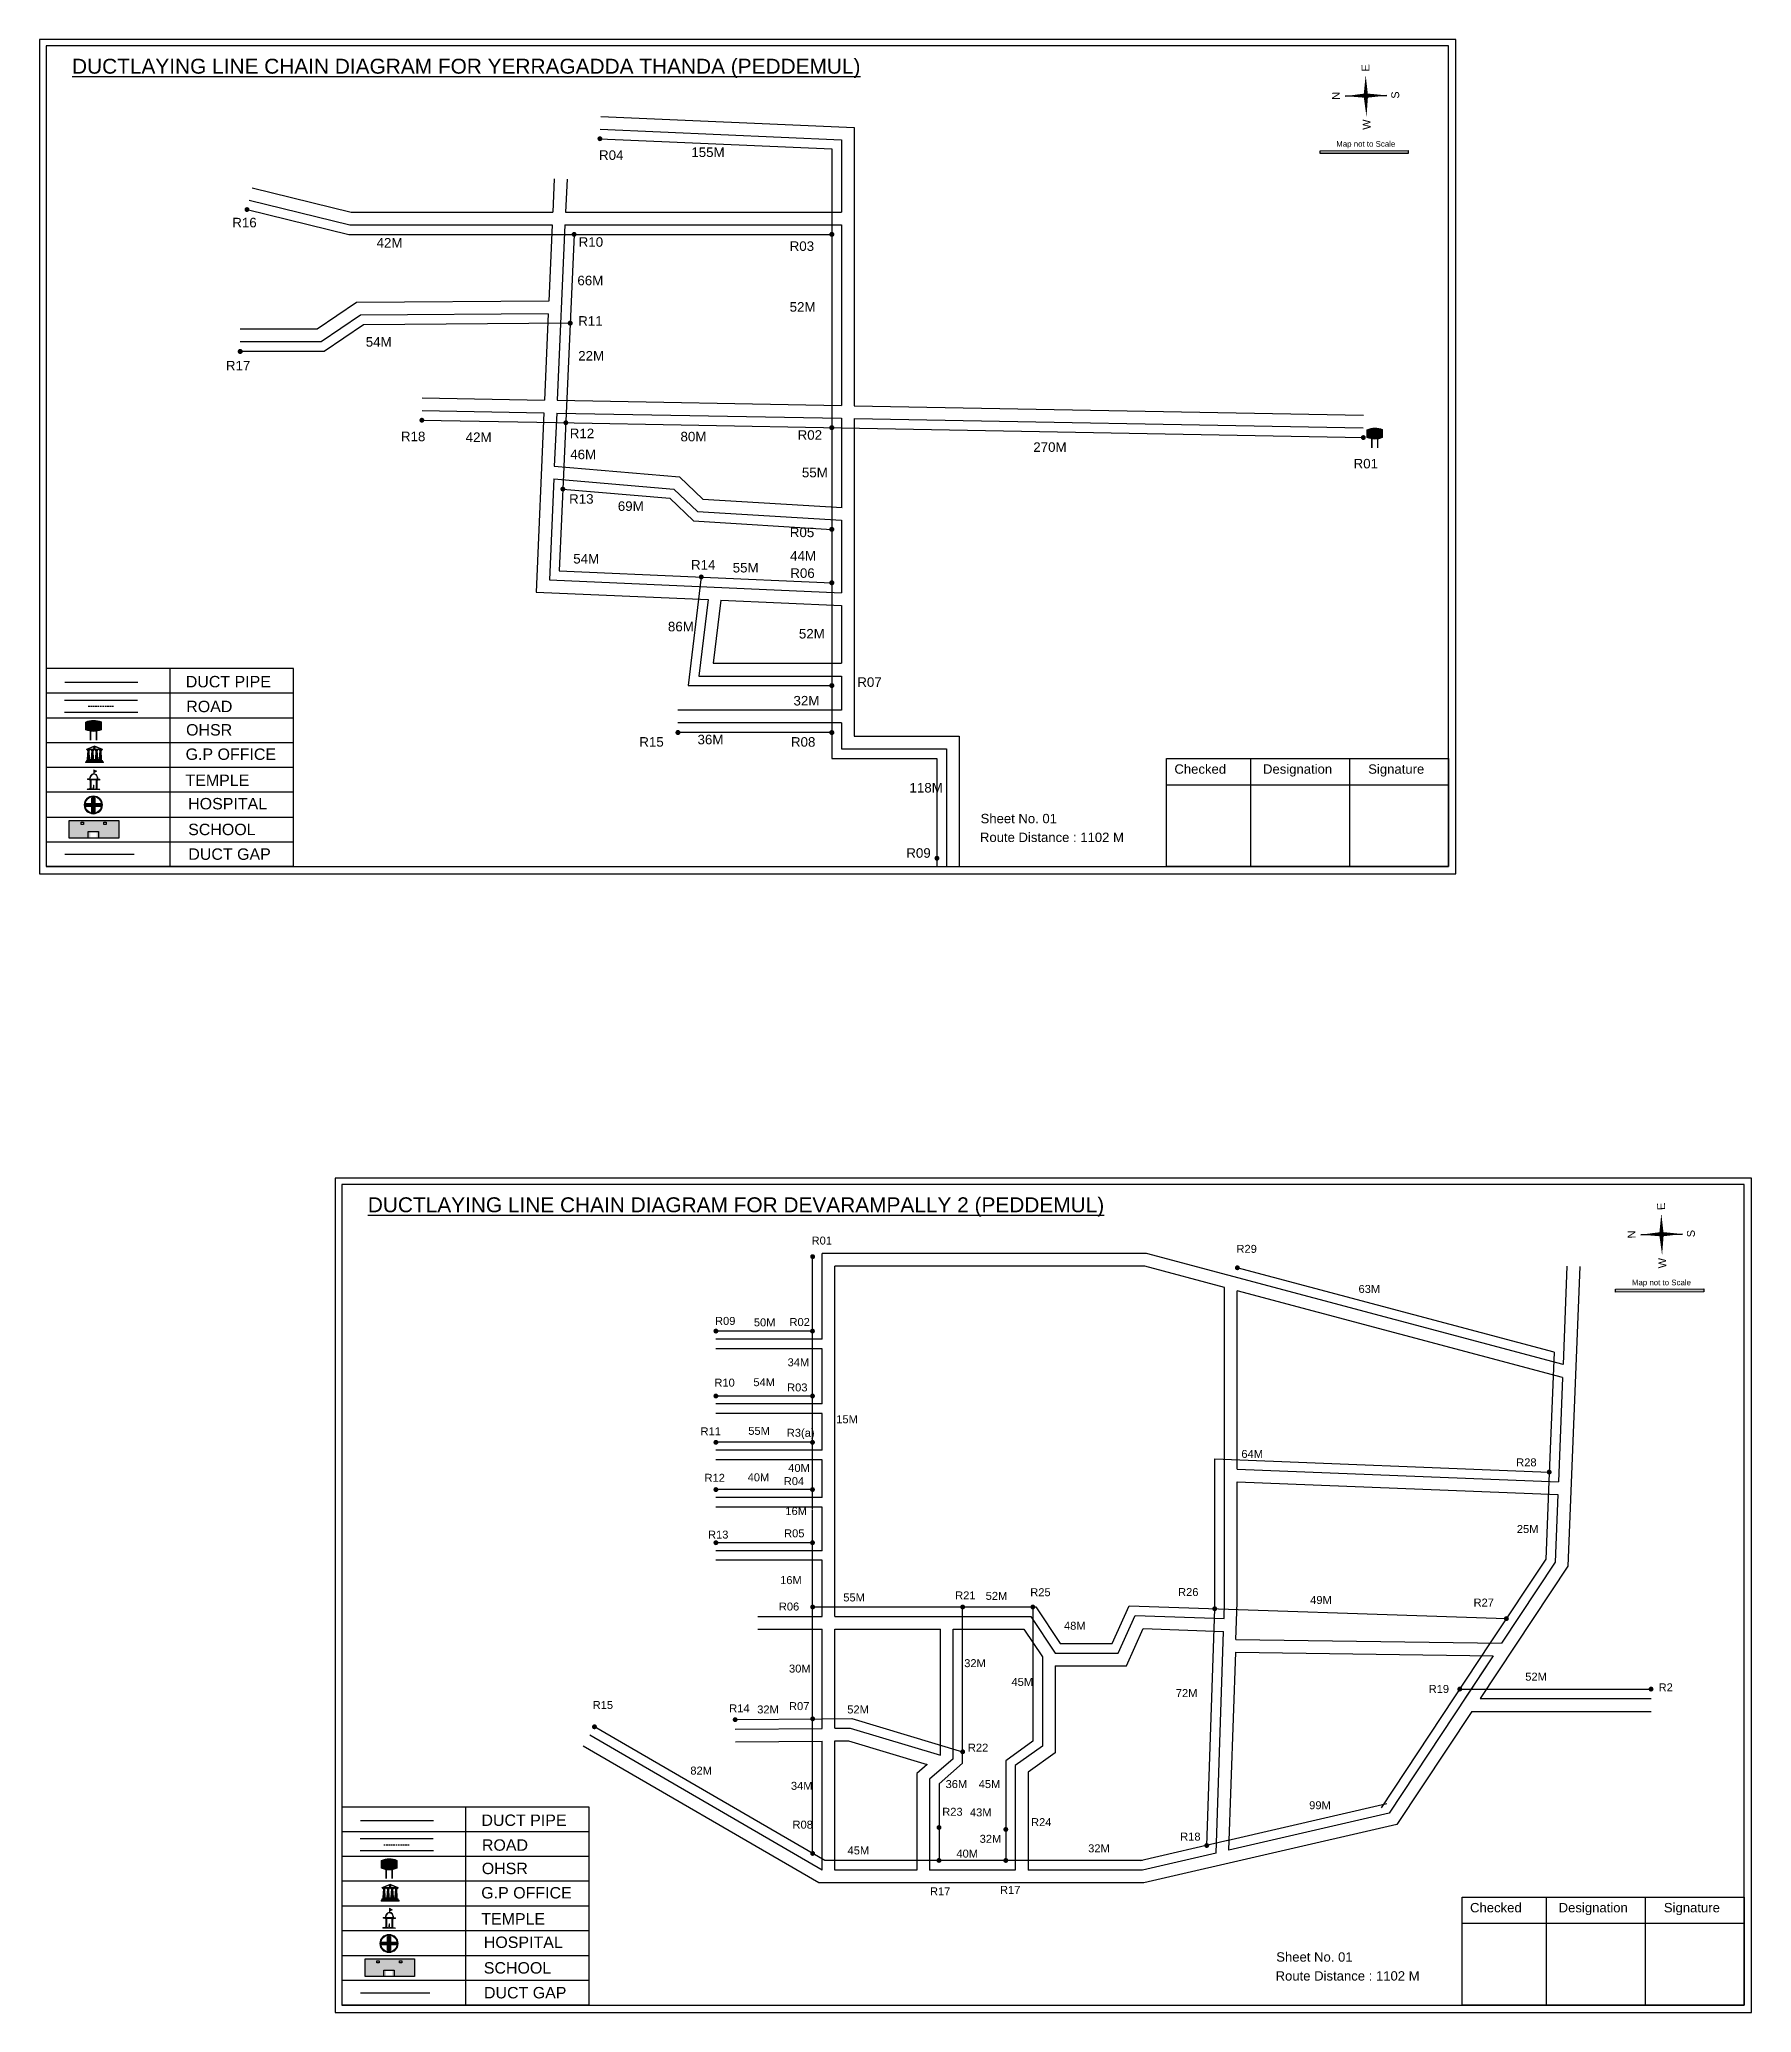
# Model space of a CAD drawing. Header units: inches. Extents: x 264 to 4896, y 229 to 3306.
# Drawn here: x 1144 to 2220, y 2066 to 3306 of the extents above; entities that cross this region are included whole.
import ezdxf

# ---------------------------------------------------------------- set-up
doc = ezdxf.new("R2010")
doc.units = ezdxf.units.IN
doc.header["$MEASUREMENT"] = 0
doc.linetypes.add('DASHEDX2', pattern=[1.5, 1, -0.5])
for name, color, linetype in [('LANDMARK', 7, 'Continuous'), ('OHT', 7, 'Continuous'), ('pipe', 5, 'Continuous')]:
    doc.layers.add(name, color=color, linetype=linetype)
doc.styles.get("Standard").update_dxf_attribs({"font": 'arial.ttf'})

msp = doc.modelspace()

# ---------------------------------------------------------------- texts
at = {"color": 242, "true_color": 0xcd2027}
for s, p in [('%%UDUCTLAYING LINE CHAIN DIAGRAM FOR YERRAGADDA THANDA (PEDDEMUL)', (1164.4, 3284.8)), ('%%UDUCTLAYING LINE CHAIN DIAGRAM FOR DEVARAMPALLY 2 (PEDDEMUL)', (1350.3, 2569.2))]:
    msp.add_text(s, height=9.375, dxfattribs=at).set_placement(p)
for s, p in [('E', (1979.8, 3286.2)), ('N', (1961.2, 3268.4)), ('S', (1998.5, 3269.1)), ('W', (1980.5, 3249.6)), ('E', (2165.6, 2570.6)), ('N', (2147, 2552.8)), ('S', (2184.3, 2553.5)), ('W', (2166.3, 2534))]:
    msp.add_text(s, height=4.95, rotation=91.0063).set_placement(p)
for s, height, p in [('R04', 6, (1495.6, 3230.6)), ('155M', 6, (1553.6, 3232.4)), ('Map not to Scale', 3.542, (1958.9, 3238.9)), ('R16', 6, (1265.1, 3188.2)), ('42M', 6, (1355.8, 3175.5)), ('R10', 6, (1482.8, 3176)), ('R03', 6, (1615.4, 3173.4)), ('66M', 6, (1482, 3151.8)), ('52M', 6, (1615.4, 3135.2)), ('R11', 6, (1482.5, 3126.4)), ('54M', 6, (1349, 3113.2)), ('R17', 6, (1261.1, 3098.3)), ('22M', 6, (1482.5, 3104.5)), ('R18', 6, (1371.1, 3053.8)), ('42M', 6, (1411.8, 3053.3)), ('R12', 6, (1477.2, 3055.7)), ('80M', 6, (1546.8, 3053.7)), ('R02', 6, (1620.4, 3054.7)), ('270M', 6, (1768.5, 3047.1)), ('46M', 6, (1477.5, 3042.5)), ('R01', 6, (1969.8, 3036.7)), ('55M', 6, (1623.1, 3031.1)), ('R13', 6, (1476.8, 3014.5)), ('69M', 6, (1507.4, 3010)), ('R05', 6, (1615.5, 2993.5)), ('54M', 6, (1479.4, 2976.9)), ('R14', 6, (1553.4, 2973.1)), ('55M', 6, (1579.6, 2971.3)), ('44M', 6, (1615.7, 2978.7)), ('R06', 6, (1615.8, 2967.9)), ('86M', 6, (1538.9, 2934.3)), ('52M', 6, (1621.2, 2929.8)), ('DUCT PIPE', 7.18, (1235.9, 2899.1)), ('R07', 6, (1657.9, 2899.4)), ('ROAD ', 7.18, (1236.2, 2883.5)), ('32M', 6, (1617.8, 2887.7)), ('OHSR', 7.18, (1236.1, 2868.8)), ('R15', 6, (1520.9, 2861.8)), ('36M', 6, (1557.5, 2863.3)), ('R08', 6, (1616.2, 2861.8)), ('G.P OFFICE', 7.18, (1235.8, 2853.5)), ('TEMPLE', 7.18, (1235.7, 2837.1)), ('Checked', 5.89, (1857.2, 2844.8)), ('Designation', 5.886, (1912.9, 2844.8)), ('Signature', 5.89, (1979, 2844.8)), ('HOSPITAL', 7.18, (1237.4, 2822.4)), ('118M', 6, (1690.7, 2833)), ('Sheet No. 01', 5.886, (1735.4, 2813.7)), ('SCHOOL', 7.18, (1237.4, 2806.2)), ('Route Distance : 1102 M', 5.886, (1735, 2801.9)), ('DUCT GAP', 7.18, (1237.5, 2790.7)), ('R09', 6, (1688.7, 2792)), ('R01', 5, (1629.2, 2548.9)), ('R29', 5, (1896.2, 2543.7)), ('63M', 5, (1972.9, 2518.5)), ('Map not to Scale', 3.542, (2144.7, 2523.3)), ('R09', 5, (1568.5, 2498.4)), ('50M', 5, (1592.9, 2497.5)), ('R02', 5, (1615.3, 2497.7)), ('34M', 5, (1614.1, 2472.4)), ('R10', 5, (1568.1, 2459.6)), ('54M', 5, (1592.6, 2459.9)), ('R03', 5, (1613.8, 2456.6)), ('R11', 5, (1559.4, 2429)), ('55M', 5, (1589.4, 2429.3)), ('R3(a)', 5, (1613.6, 2428.1)), ('15M', 5, (1644.7, 2436.6)), ('64M', 5, (1899.3, 2414.8)), ('40M', 5, (1614.5, 2406)), ('R28', 5, (2072, 2409.5)), ('R12', 5, (1561.9, 2399.8)), ('40M', 5, (1589, 2400.1)), ('R04', 5, (1611.7, 2397.7)), ('16M', 5, (1612.7, 2378.9)), ('R13', 5, (1564.1, 2364.1)), ('R05', 5, (1611.9, 2364.9)), ('25M', 5, (2072.4, 2367.6)), ('16M', 5, (1609.4, 2335.5)), ('R25', 5, (1766.6, 2327.9)), ('R26', 5, (1859.5, 2328)), ('R06', 5, (1608.6, 2318.9)), ('55M', 5, (1649.1, 2324.6)), ('R21', 5, (1719.4, 2325.9)), ('52M', 5, (1738.6, 2325.6)), ('49M', 5, (1942.5, 2323)), ('R27', 5, (2045.2, 2321.4)), ('48M', 5, (1787.8, 2306.8)), ('30M', 5, (1615, 2279.9)), ('32M', 5, (1725.1, 2283.3)), ('45M', 5, (1754.8, 2271.5)), ('72M', 5, (1858.1, 2264.5)), ('R19', 5, (2017, 2267.1)), ('52M', 5, (2077.7, 2274.8)), ('R2', 5, (2161.5, 2268.1)), ('R15', 5, (1491.6, 2257)), ('R14', 5, (1577.4, 2254.9)), ('32M', 5, (1595, 2254.2)), ('R07', 5, (1615, 2256.3)), ('52M', 5, (1651.6, 2254.2)), ('R22', 5, (1727.4, 2230.2)), ('82M', 5, (1553, 2215.8)), ('34M', 5, (1616.2, 2206.2)), ('36M', 5, (1713.4, 2207.3)), ('45M', 5, (1734.2, 2207.3)), ('R23', 5, (1711.3, 2189.9)), ('99M', 5, (1941.9, 2194)), ('DUCT PIPE', 7.18, (1421.7, 2183.5)), ('R08', 5, (1617.2, 2181.8)), ('43M', 5, (1728.7, 2189.5)), ('R24', 5, (1767.1, 2183.4)), ('ROAD ', 7.18, (1422, 2167.9)), ('45M', 5, (1651.8, 2165.6)), ('32M', 5, (1734.8, 2172.9)), ('32M', 5, (1803, 2166.9)), ('R18', 5, (1860.8, 2174.3)), ('OHSR', 7.18, (1421.9, 2153.2)), ('40M', 5, (1720.2, 2163.6)), ('R17', 5, (1747.6, 2140.8)), ('G.P OFFICE', 7.18, (1421.6, 2137.9)), ('R17', 5, (1703.6, 2139.9)), ('Checked', 5.89, (2043, 2129.2)), ('Designation', 5.886, (2098.7, 2129.2)), ('Signature', 5.89, (2164.8, 2129.2)), ('TEMPLE', 7.18, (1421.6, 2121.5)), ('HOSPITAL', 7.18, (1423.2, 2106.8)), ('SCHOOL', 7.18, (1423.2, 2090.7)), ('Sheet No. 01', 5.886, (1921.2, 2098.2)), ('Route Distance : 1102 M', 5.886, (1920.8, 2086.3)), ('DUCT GAP', 7.18, (1423.3, 2075.1))]:
    msp.add_text(s, height=height).set_placement(p)

# ---------------------------------------------------------------- blocks, each defined once
blk = doc.blocks.new('OHT')
at = {"linetype": 'Continuous', "lineweight": 0, "true_color": 0x0ffffc}
blk.add_hatch(color=4, dxfattribs=at).paths.add_polyline_path([(0.012, 1), (0, 1, 0.101323), (-0.4, 0.916), (-0.4, 0.525, 0.194075), (0.399, 0.521), (0.399, 0.921, 0.097877)])
at = {"color": 4, "linetype": 'Continuous', "lineweight": 0, "true_color": 0x0ffffc, "flags": 128}
for points in [[(-0.4, 0.525), (-0.4, 0.916)], [(0.399, 0.521), (0.399, 0.921)]]:
    blk.add_lwpolyline(points, dxfattribs=at)
at = {"color": 4, "linetype": 'Continuous', "lineweight": 0, "true_color": 0x0ffffc, "const_width": 0.075, "flags": 128}
for points in [[(-0.15, 0), (-0.15, 0.475)], [(0.15, 0), (0.15, 0.473)]]:
    blk.add_lwpolyline(points, dxfattribs=at)
at = {"color": 4, "linetype": 'Continuous', "lineweight": 0, "true_color": 0x0ffffc}
for centre, radius, start, end in [((0.006, -0.019), 1.019, 67.31091, 113.47108), ((0.004, 1.513), 1.068, 247.76824, 291.70073)]:
    blk.add_arc(centre, radius, start, end, dxfattribs=at)
blk = doc.blocks.new('Government_Office')
at = {"linetype": 'Continuous', "lineweight": 0, "true_color": 0xff0000}
for points in [[(-0.5, 0.05), (0.5, 0.05), (0.5, 0), (-0.5, 0)], [(-0.45, 0.08), (-0.45, 0.12), (0.45, 0.12), (0.45, 0.08)], [(-0.4, 0.14), (-0.4, 0.18), (0.4, 0.18), (0.4, 0.14)]]:
    blk.add_hatch(color=1, dxfattribs=at).paths.add_polyline_path(points)
h = blk.add_hatch(color=1, dxfattribs=at)
h.paths.add_polyline_path([(0.44, 0.72), (0.45, 0.75), (0, 0.93), (-0.45, 0.75), (-0.44, 0.72)])
h.paths.add_polyline_path([(0.36, 0.75), (-0.36, 0.75), (0, 0.9)], flags=16)
h.paths.add_polyline_path([(0, 0.78, -1), (0, 0.87, -1)], flags=0)
h = blk.add_hatch(color=1, dxfattribs=at)
edge = h.paths.add_edge_path()
edge.add_line((-0.27, 0.2), (-0.3, 0.68))
edge.add_line((-0.3, 0.68), (-0.29, 0.68))
edge.add_arc((-0.28, 0.69), 0.0176, 225.304, 441.5659)
edge.add_line((-0.28, 0.7), (-0.39, 0.7))
edge.add_arc((-0.39, 0.69), 0.0176, 98.4341, 314.696)
edge.add_line((-0.38, 0.68), (-0.37, 0.68))
edge.add_line((-0.37, 0.68), (-0.4, 0.2))
edge.add_line((-0.4, 0.2), (-0.27, 0.2))
h = blk.add_hatch(color=1, dxfattribs=at)
edge = h.paths.add_edge_path()
edge.add_line((-0.05, 0.2), (-0.07, 0.68))
edge.add_line((-0.07, 0.68), (-0.07, 0.68))
edge.add_arc((-0.05, 0.69), 0.0176, 225.304, 441.5659)
edge.add_line((-0.05, 0.7), (-0.17, 0.7))
edge.add_arc((-0.17, 0.69), 0.0176, 98.4341, 314.696)
edge.add_line((-0.16, 0.68), (-0.15, 0.68))
edge.add_line((-0.15, 0.68), (-0.18, 0.2))
edge.add_line((-0.18, 0.2), (-0.05, 0.2))
h = blk.add_hatch(color=1, dxfattribs=at)
edge = h.paths.add_edge_path()
edge.add_arc((0, 0.83), 0.0467, 90, 270)
edge.add_arc((0, 0.83), 0.0467, 270, 450)
h = blk.add_hatch(color=1, dxfattribs=at)
edge = h.paths.add_edge_path()
edge.add_line((0.18, 0.2), (0.15, 0.68))
edge.add_line((0.15, 0.68), (0.16, 0.68))
edge.add_arc((0.17, 0.69), 0.0176, 225.304, 441.5659)
edge.add_line((0.17, 0.7), (0.05, 0.7))
edge.add_arc((0.05, 0.69), 0.0176, 98.4341, 314.696)
edge.add_line((0.07, 0.68), (0.07, 0.68))
edge.add_line((0.07, 0.68), (0.05, 0.2))
edge.add_line((0.05, 0.2), (0.18, 0.2))
h = blk.add_hatch(color=1, dxfattribs=at)
edge = h.paths.add_edge_path()
edge.add_line((0.4, 0.2), (0.37, 0.68))
edge.add_line((0.37, 0.68), (0.38, 0.68))
edge.add_arc((0.39, 0.69), 0.0176, 225.304, 441.5659)
edge.add_line((0.4, 0.7), (0.28, 0.7))
edge.add_arc((0.28, 0.69), 0.0176, 98.4341, 314.696)
edge.add_line((0.29, 0.68), (0.3, 0.68))
edge.add_line((0.3, 0.68), (0.27, 0.2))
edge.add_line((0.27, 0.2), (0.4, 0.2))
at = {"color": 1, "linetype": 'Continuous', "lineweight": 0, "true_color": 0xff0000, "flags": 128}
for points in [[(-0.5, 0.05), (0.5, 0.05), (0.5, 0), (-0.5, 0)], [(-0.45, 0.75), (-0.44, 0.72), (0.44, 0.72), (0.45, 0.75), (0, 0.93)], [(-0.45, 0.08), (-0.45, 0.12), (0.45, 0.12), (0.45, 0.08)], [(-0.4, 0.14), (-0.4, 0.18), (0.4, 0.18), (0.4, 0.14)], [(-0.36, 0.75), (0.36, 0.75), (0, 0.9)]]:
    blk.add_lwpolyline(points, close=True, dxfattribs=at)
for points in [[(-0.27, 0.2), (-0.3, 0.68), (-0.29, 0.68, 1.379694), (-0.28, 0.7), (-0.39, 0.7, 1.379694), (-0.38, 0.68), (-0.37, 0.68), (-0.4, 0.2)], [(-0.05, 0.2), (-0.07, 0.68), (-0.07, 0.68, 1.379694), (-0.05, 0.7), (-0.17, 0.7, 1.379694), (-0.16, 0.68), (-0.15, 0.68), (-0.18, 0.2)], [(0, 0.87, 1), (0, 0.78, 1)], [(0.18, 0.2), (0.15, 0.68), (0.16, 0.68, 1.379694), (0.17, 0.7), (0.05, 0.7, 1.379694), (0.07, 0.68), (0.07, 0.68), (0.05, 0.2)], [(0.4, 0.2), (0.37, 0.68), (0.38, 0.68, 1.379694), (0.4, 0.7), (0.28, 0.7, 1.379694), (0.29, 0.68), (0.3, 0.68), (0.27, 0.2)]]:
    blk.add_lwpolyline(points, format="xyb", close=True, dxfattribs=at)
blk = doc.blocks.new('Temple')
at = {"linetype": 'Continuous', "lineweight": 0, "true_color": 0xe66000}
blk.add_hatch(color=32, dxfattribs=at).paths.add_polyline_path([(-0.006, 1), (0.147, 0.931), (0, 0.85)])
at = {"linetype": 'Continuous', "lineweight": 0, "true_color": 0xff0000}
h = blk.add_hatch(color=1, dxfattribs=at)
edge = h.paths.add_edge_path()
edge.add_line((0.175, 0.49), (0.225, 0.49))
edge.add_line((0.225, 0.49), (0.225, 0.497))
edge.add_line((0.225, 0.497), (0.307, 0.497))
edge.add_line((0.307, 0.497), (0.307, 0.533))
edge.add_line((0.307, 0.533), (0.257, 0.533))
edge.add_line((0.257, 0.533), (0.257, 0.54))
edge.add_line((0.257, 0.54), (0.2, 0.54))
edge.add_spline(control_points=[(0.2, 0.54), (0.2, 0.589), (0.19, 0.638), (0.142, 0.743), (0.092, 0.79), (0.027, 0.805), (0.02, 0.806), (0.012, 0.806)], knot_values=[4.712389, 4.712389, 4.712389, 4.712389, 5.278166, 5.278166, 6.117402, 6.117402, 6.223801, 6.223801, 6.223801, 6.223801], degree=3, periodic=0)
edge.add_line((0.012, 0.806), (0.012, 0.79))
edge.add_line((0.012, 0.79), (-0.012, 0.79))
edge.add_line((-0.012, 0.79), (-0.012, 0.806))
edge.add_spline(control_points=[(-0.012, 0.806), (-0.055, 0.802), (-0.096, 0.781), (-0.171, 0.699), (-0.197, 0.628), (-0.2, 0.55), (-0.2, 0.545), (-0.2, 0.54)], knot_values=[6.343965, 6.343965, 6.343965, 6.343965, 6.956638, 6.956638, 7.795874, 7.795874, 7.853982, 7.853982, 7.853982, 7.853982], degree=3, periodic=0)
edge.add_line((-0.2, 0.54), (-0.257, 0.54))
edge.add_line((-0.257, 0.54), (-0.257, 0.533))
edge.add_line((-0.257, 0.533), (-0.307, 0.533))
edge.add_line((-0.307, 0.533), (-0.307, 0.497))
edge.add_line((-0.307, 0.497), (-0.225, 0.497))
edge.add_line((-0.225, 0.497), (-0.225, 0.49))
edge.add_line((-0.225, 0.49), (-0.175, 0.49))
edge.add_line((-0.175, 0.49), (-0.175, 0.07))
edge.add_arc((-0.205, 0.07), 0.03, -90, 0, ccw=False)
edge.add_line((-0.205, 0.04), (-0.257, 0.04))
edge.add_line((-0.257, 0.04), (-0.257, 0.033))
edge.add_line((-0.257, 0.033), (-0.307, 0.033))
edge.add_line((-0.307, 0.033), (-0.307, 0))
edge.add_line((-0.307, 0), (0.307, 0))
edge.add_line((0.307, 0), (0.307, 0.033))
edge.add_line((0.307, 0.033), (0.257, 0.033))
edge.add_line((0.257, 0.033), (0.257, 0.04))
edge.add_line((0.257, 0.04), (0.205, 0.04))
edge.add_arc((0.205, 0.07), 0.03, 180, 270, ccw=False)
edge.add_line((0.175, 0.07), (0.175, 0.49))
h.paths.add_polyline_path([(0.125, 0.07, -0.414214), (0.095, 0.04), (0.05, 0.04), (0.05, 0.033), (-0.05, 0.033), (-0.05, 0.04), (-0.095, 0.04, -0.414214), (-0.125, 0.07), (-0.125, 0.497), (0.125, 0.497)], flags=16)
edge = h.paths.add_edge_path(flags=16)
edge.add_ellipse((0, 0.54), major_axis=(0, 0.242), ratio=0.722808, start_angle=270, end_angle=450, ccw=False)
edge.add_line((0.175, 0.54), (-0.175, 0.54))
h.paths.add_polyline_path([(0.012, 0.23), (0.012, 0.07), (-0.012, 0.07), (-0.012, 0.23)], flags=0)
h = blk.add_hatch(color=1, dxfattribs=at)
edge = h.paths.add_edge_path()
edge.add_line((0.012, 0.857), (0, 0.85))
edge.add_line((0, 0.85), (-0.003, 0.925))
edge.add_line((-0.003, 0.925), (-0.012, 0.925))
edge.add_line((-0.012, 0.925), (-0.012, 0.806))
edge.add_spline(control_points=[(-0.012, 0.806), (-0.004, 0.807), (0.004, 0.807), (0.012, 0.806)], knot_values=[6.223801, 6.223801, 6.223801, 6.223801, 6.343965, 6.343965, 6.343965, 6.343965], degree=3, periodic=0)
edge.add_line((0.012, 0.806), (0.012, 0.857))
h = blk.add_hatch(color=1, dxfattribs=at)
edge = h.paths.add_edge_path()
edge.add_line((0.012, 0.79), (0.012, 0.806))
edge.add_spline(control_points=[(0.012, 0.806), (0.004, 0.807), (-0.004, 0.807), (-0.012, 0.806)], knot_values=[6.223801, 6.223801, 6.223801, 6.223801, 6.343965, 6.343965, 6.343965, 6.343965], degree=3, periodic=0)
edge.add_line((-0.012, 0.806), (-0.012, 0.79))
edge.add_line((-0.012, 0.79), (0.012, 0.79))
at = {"color": 32, "linetype": 'Continuous', "lineweight": 0, "true_color": 0xe66000, "flags": 128}
blk.add_lwpolyline([(-0.006, 1), (0.147, 0.931), (0, 0.85), (-0.006, 1)], dxfattribs=at)
at = {"color": 1, "linetype": 'Continuous', "lineweight": 0, "true_color": 0xff0000, "flags": 128}
blk.add_lwpolyline([(0.2, 0.54), (0.257, 0.54), (0.257, 0.533), (0.307, 0.533), (0.307, 0.497), (0.225, 0.497), (0.225, 0.49), (0.175, 0.49), (0.175, 0.07, 0.414214), (0.205, 0.04), (0.257, 0.04), (0.257, 0.033), (0.307, 0.033), (0.307, 0), (-0.307, 0), (-0.307, 0.033), (-0.257, 0.033), (-0.257, 0.04), (-0.205, 0.04, 0.414214), (-0.175, 0.07), (-0.175, 0.49), (-0.225, 0.49), (-0.225, 0.497), (-0.307, 0.497), (-0.307, 0.533), (-0.257, 0.533), (-0.257, 0.54), (-0.2, 0.54)], format="xyb", dxfattribs=at)
blk.add_lwpolyline([(-0.175, 0.54), (0.175, 0.54)], dxfattribs=at)
blk.add_lwpolyline([(0.125, 0.497), (0.125, 0.07, -0.414214), (0.095, 0.04), (0.05, 0.04), (0.05, 0.033), (-0.05, 0.033), (-0.05, 0.04), (-0.095, 0.04, -0.414214), (-0.125, 0.07), (-0.125, 0.497)], format="xyb", close=True, dxfattribs=at)
for points in [[(0.012, 0.925), (-0.012, 0.925), (-0.012, 0.79), (0.012, 0.79)], [(0.012, 0.23), (-0.012, 0.23), (-0.012, 0.07), (0.012, 0.07)]]:
    blk.add_lwpolyline(points, close=True, dxfattribs=at)
at = {"color": 1, "linetype": 'Continuous', "lineweight": 0, "true_color": 0xff0000}
blk.add_ellipse((0, 0.54), major_axis=(0, 0.242), ratio=0.722808, start_param=4.712389, end_param=7.853982, dxfattribs=at)
blk.add_open_spline([(0.2, 0.54), (0.2, 0.589), (0.19, 0.638), (0.142, 0.743), (0.092, 0.79), (-0.023, 0.816), (-0.085, 0.794), (-0.171, 0.699), (-0.197, 0.628), (-0.2, 0.55), (-0.2, 0.545), (-0.2, 0.54)], degree=3, knots=[4.712389, 4.712389, 4.712389, 4.712389, 5.278166, 5.278166, 6.117402, 6.117402, 6.956638, 6.956638, 7.795874, 7.795874, 7.853982, 7.853982, 7.853982, 7.853982], dxfattribs=at)
blk = doc.blocks.new('*U10')
at = {"color": 0, "linetype": 'DASHEDX2', "transparency": 16777216}
blk.add_line((-8.2, 0), (8, 0), dxfattribs=at)
blk = doc.blocks.new('Hospital')
at = {"linetype": 'Continuous', "lineweight": 0, "true_color": 0x000000}
h = blk.add_hatch(color=18, dxfattribs=at)
h.paths.add_polyline_path([(-0.5, 0, 1), (0.5, 0, 1)])
h.paths.add_polyline_path([(0.45, 0, -1), (-0.45, 0, -1)], flags=16)
at = {"linetype": 'Continuous', "true_color": 0xff0000}
blk.add_hatch(color=1, dxfattribs=at).paths.add_polyline_path([(-0.39, 0.08), (-0.08, 0.08), (-0.08, 0.39), (0.08, 0.39), (0.08, 0.08), (0.39, 0.08), (0.39, -0.08), (0.08, -0.08), (0.08, -0.39), (-0.08, -0.39), (-0.08, -0.08), (-0.39, -0.08)])
at = {"color": 1, "linetype": 'Continuous', "true_color": 0xff0000, "flags": 128}
blk.add_lwpolyline([(-0.39, 0.08), (-0.08, 0.08), (-0.08, 0.39), (0.08, 0.39), (0.08, 0.08), (0.39, 0.08), (0.39, -0.08), (0.08, -0.08), (0.08, -0.39), (-0.08, -0.39), (-0.08, -0.08), (-0.39, -0.08)], close=True, dxfattribs=at)
at = {"color": 18, "linetype": 'Continuous', "lineweight": 0, "true_color": 0x000000}
for radius in [0.5, 0.446]:
    blk.add_circle((0, 0), radius, dxfattribs=at)
blk = doc.blocks.new('*U12')
at = {"color": 0, "linetype": 'DASHEDX2', "transparency": 16777216}
blk.add_line((-8.2, 0), (8, 0), dxfattribs=at)

# ---------------------------------------------------------------- hatches: boundary and pattern name
at = {"ltscale": 0.5}
h = msp.add_hatch(color=5, dxfattribs=at)
h.dxf.hatch_style = 1
h.paths.add_polyline_path([(1497.7, 3243.9, 1), (1494.6, 3243.9, 1)])
at = {"true_color": 0x0093dd}
h = msp.add_hatch(color=142, dxfattribs=at)
h.dxf.hatch_style = 1
h.paths.add_polyline_path([(1948.7, 3236.4), (1948.7, 3234.6), (2004.2, 3234.7), (2004.2, 3236.5)])
at = {"ltscale": 0.5}
h = msp.add_hatch(color=5, dxfattribs=at)
h.dxf.hatch_style = 1
h.paths.add_polyline_path([(1275.9, 3199.4, 1), (1272.8, 3199.4, 1)])
h = msp.add_hatch(color=5, dxfattribs=at)
h.dxf.hatch_style = 1
h.paths.add_polyline_path([(1481.5, 3183.8, 1), (1478.4, 3183.8, 1)])
h = msp.add_hatch(color=5, dxfattribs=at)
h.dxf.hatch_style = 1
h.paths.add_polyline_path([(1643.5, 3183.8, 1), (1640.3, 3183.8, 1)])
h = msp.add_hatch(color=5, dxfattribs=at)
h.dxf.hatch_style = 1
h.paths.add_polyline_path([(1479.1, 3128, 1), (1475.9, 3128, 1)])
h = msp.add_hatch(color=5, dxfattribs=at)
h.dxf.hatch_style = 1
h.paths.add_polyline_path([(1271.7, 3110.2, 1), (1268.5, 3110.2, 1)])
h = msp.add_hatch(color=5, dxfattribs=at)
h.dxf.hatch_style = 1
h.paths.add_polyline_path([(1385.8, 3067, 1), (1382.7, 3067, 1)])
h = msp.add_hatch(color=5, dxfattribs=at)
h.dxf.hatch_style = 1
h.paths.add_polyline_path([(1476.3, 3065.4, 1), (1473.2, 3065.4, 1)])
h = msp.add_hatch(color=5, dxfattribs=at)
h.dxf.hatch_style = 1
h.paths.add_polyline_path([(1643.5, 3062.3, 1), (1640.3, 3062.3, 1)])
h = msp.add_hatch(color=5, dxfattribs=at)
h.dxf.hatch_style = 1
h.paths.add_polyline_path([(1977.5, 3056.1, 1), (1974.4, 3056.1, 1)])
h = msp.add_hatch(color=5, dxfattribs=at)
h.dxf.hatch_style = 1
h.paths.add_polyline_path([(1474.4, 3023.7, 1), (1471.3, 3023.7, 1)])
h = msp.add_hatch(color=5, dxfattribs=at)
h.dxf.hatch_style = 1
h.paths.add_polyline_path([(1643.5, 2998.4, 1), (1640.3, 2998.4, 1)])
h = msp.add_hatch(color=5, dxfattribs=at)
h.dxf.hatch_style = 1
h.paths.add_polyline_path([(1561.4, 2968.5, 1), (1558.3, 2968.5, 1)])
h = msp.add_hatch(color=5, dxfattribs=at)
h.dxf.hatch_style = 1
h.paths.add_polyline_path([(1643.5, 2964.8, 1), (1640.3, 2964.8, 1)])
h = msp.add_hatch(color=5, dxfattribs=at)
h.dxf.hatch_style = 1
h.paths.add_polyline_path([(1643.5, 2900.2, 1), (1640.3, 2900.2, 1)])
h = msp.add_hatch(color=5, dxfattribs=at)
h.dxf.hatch_style = 1
h.paths.add_polyline_path([(1546.8, 2870.7, 1), (1543.6, 2870.7, 1)])
h = msp.add_hatch(color=5, dxfattribs=at)
h.dxf.hatch_style = 1
h.paths.add_polyline_path([(1643.5, 2870.7, 1), (1640.3, 2870.7, 1)])
at = {"true_color": 0xc8c92d}
h = msp.add_hatch(color=52, dxfattribs=at)
h.dxf.hatch_style = 1
h.paths.add_polyline_path([(1168.9, 2815.5), (1162.7, 2815.5), (1162.7, 2804.4), (1168.9, 2804.4)])
h.paths.add_polyline_path([(1193.8, 2815.5), (1187.6, 2815.5), (1187.6, 2804.4), (1193.8, 2804.4)])
at = {"true_color": 0x293189}
h = msp.add_hatch(color=177, dxfattribs=at)
h.dxf.hatch_style = 1
h.paths.add_polyline_path([(1187.6, 2815.5), (1168.9, 2815.5), (1168.9, 2804.4), (1175.9, 2804.4), (1175.9, 2808), (1179.8, 2808), (1179.8, 2804.4), (1187.6, 2804.4)])
h.paths.add_polyline_path([(1171.6, 2813), (1170.2, 2813), (1170.2, 2814.3), (1171.6, 2814.3)], flags=16)
h.paths.add_polyline_path([(1184.5, 2813), (1184.5, 2814.3), (1185.8, 2814.3), (1185.8, 2813)], flags=16)
at = {"ltscale": 0.5}
h = msp.add_hatch(color=5, dxfattribs=at)
h.dxf.hatch_style = 1
h.paths.add_polyline_path([(1709.5, 2791.7, 1), (1706.4, 2791.7, 1)])
h = msp.add_hatch(color=5, dxfattribs=at)
h.dxf.hatch_style = 1
h.paths.add_polyline_path([(1631.4, 2541.3, 1), (1628.3, 2541.3, 1)])
h = msp.add_hatch(color=5, dxfattribs=at)
h.dxf.hatch_style = 1
h.paths.add_polyline_path([(1898.3, 2534.3, 1), (1895.2, 2534.3, 1)])
at = {"true_color": 0x0093dd}
h = msp.add_hatch(color=142, dxfattribs=at)
h.dxf.hatch_style = 1
h.paths.add_polyline_path([(2134.5, 2520.8), (2134.5, 2519), (2190, 2519.1), (2190, 2521)])
at = {"ltscale": 0.5}
h = msp.add_hatch(color=5, dxfattribs=at)
h.dxf.hatch_style = 1
h.paths.add_polyline_path([(1570.6, 2494.5, 1), (1567.5, 2494.5, 1)])
h = msp.add_hatch(color=5, dxfattribs=at)
h.dxf.hatch_style = 1
h.paths.add_polyline_path([(1631.3, 2494.5, 1), (1628.2, 2494.5, 1)])
h = msp.add_hatch(color=5, dxfattribs=at)
h.dxf.hatch_style = 1
h.paths.add_polyline_path([(1570.6, 2453.7, 1), (1567.5, 2453.7, 1)])
h = msp.add_hatch(color=5, dxfattribs=at)
h.dxf.hatch_style = 1
h.paths.add_polyline_path([(1631.3, 2453.7, 1), (1628.2, 2453.7, 1)])
h = msp.add_hatch(color=5, dxfattribs=at)
h.dxf.hatch_style = 1
h.paths.add_polyline_path([(1570.6, 2424.6, 1), (1567.5, 2424.6, 1)])
h = msp.add_hatch(color=5, dxfattribs=at)
h.dxf.hatch_style = 1
h.paths.add_polyline_path([(1631.3, 2424.6, 1), (1628.2, 2424.6, 1)])
h = msp.add_hatch(color=5, dxfattribs=at)
h.dxf.hatch_style = 1
h.paths.add_polyline_path([(2094.3, 2405.9, 1), (2091.2, 2405.9, 1)])
h = msp.add_hatch(color=5, dxfattribs=at)
h.dxf.hatch_style = 1
h.paths.add_polyline_path([(1570.6, 2394.9, 1), (1567.5, 2394.9, 1)])
h = msp.add_hatch(color=5, dxfattribs=at)
h.dxf.hatch_style = 1
h.paths.add_polyline_path([(1631.3, 2394.9, 1), (1628.2, 2394.9, 1)])
h = msp.add_hatch(color=5, dxfattribs=at)
h.dxf.hatch_style = 1
h.paths.add_polyline_path([(1570.6, 2361.5, 1), (1567.5, 2361.5, 1)])
h = msp.add_hatch(color=5, dxfattribs=at)
h.dxf.hatch_style = 1
h.paths.add_polyline_path([(1631.3, 2361.5, 1), (1628.2, 2361.5, 1)])
h = msp.add_hatch(color=5, dxfattribs=at)
h.dxf.hatch_style = 1
h.paths.add_polyline_path([(1631.4, 2321.1, 1), (1628.3, 2321.1, 1)])
h = msp.add_hatch(color=5, dxfattribs=at)
h.dxf.hatch_style = 1
h.paths.add_polyline_path([(1725.7, 2321.1, 1), (1722.6, 2321.1, 1)])
h = msp.add_hatch(color=5, dxfattribs=at)
h.dxf.hatch_style = 1
h.paths.add_polyline_path([(1769.8, 2321.1, 1), (1766.7, 2321.1, 1)])
h = msp.add_hatch(color=5, dxfattribs=at)
h.dxf.hatch_style = 1
h.paths.add_polyline_path([(1884.1, 2320, 1), (1881, 2320, 1)])
h = msp.add_hatch(color=5, dxfattribs=at)
h.dxf.hatch_style = 1
h.paths.add_polyline_path([(2067.4, 2313.8, 1), (2064.3, 2313.8, 1)])
h = msp.add_hatch(color=5, dxfattribs=at)
h.dxf.hatch_style = 1
h.paths.add_polyline_path([(2038.1, 2269.5, 1), (2035, 2269.5, 1)])
h = msp.add_hatch(color=5, dxfattribs=at)
h.dxf.hatch_style = 1
h.paths.add_polyline_path([(2158.3, 2269.5, 1), (2155.2, 2269.5, 1)])
h = msp.add_hatch(color=5, dxfattribs=at)
h.dxf.hatch_style = 1
h.paths.add_polyline_path([(1494.3, 2245.8, 1), (1491.2, 2245.8, 1)])
h = msp.add_hatch(color=5, dxfattribs=at)
h.dxf.hatch_style = 1
h.paths.add_polyline_path([(1582.7, 2250.3, 1), (1579.6, 2250.3, 1)])
h = msp.add_hatch(color=5, dxfattribs=at)
h.dxf.hatch_style = 1
h.paths.add_polyline_path([(1631.4, 2250.8, 1), (1628.3, 2250.8, 1)])
h = msp.add_hatch(color=5, dxfattribs=at)
h.dxf.hatch_style = 1
h.paths.add_polyline_path([(1725.7, 2230.1, 1), (1722.6, 2230.1, 1)])
h = msp.add_hatch(color=5, dxfattribs=at)
h.dxf.hatch_style = 1
h.paths.add_polyline_path([(1710.8, 2182.5, 1), (1707.7, 2182.5, 1)])
h = msp.add_hatch(color=5, dxfattribs=at)
h.dxf.hatch_style = 1
h.paths.add_polyline_path([(1752.8, 2181.3, 1), (1749.7, 2181.3, 1)])
h = msp.add_hatch(color=5, dxfattribs=at)
h.dxf.hatch_style = 1
h.paths.add_polyline_path([(1879.1, 2171.2, 1), (1876, 2171.2, 1)])
h = msp.add_hatch(color=5, dxfattribs=at)
h.dxf.hatch_style = 1
h.paths.add_polyline_path([(1631.4, 2166.2, 1), (1628.3, 2166.2, 1)])
h = msp.add_hatch(color=5, dxfattribs=at)
h.dxf.hatch_style = 1
h.paths.add_polyline_path([(1710.8, 2161.8, 1), (1707.7, 2161.8, 1)])
h = msp.add_hatch(color=5, dxfattribs=at)
h.dxf.hatch_style = 1
h.paths.add_polyline_path([(1752.8, 2161.8, 1), (1749.7, 2161.8, 1)])
at = {"true_color": 0xc8c92d}
h = msp.add_hatch(color=52, dxfattribs=at)
h.dxf.hatch_style = 1
h.paths.add_polyline_path([(1354.7, 2099.9), (1348.6, 2099.9), (1348.6, 2088.8), (1354.7, 2088.8)])
h.paths.add_polyline_path([(1379.6, 2099.9), (1373.4, 2099.9), (1373.4, 2088.8), (1379.6, 2088.8)])
at = {"true_color": 0x293189}
h = msp.add_hatch(color=177, dxfattribs=at)
h.dxf.hatch_style = 1
h.paths.add_polyline_path([(1373.4, 2099.9), (1354.7, 2099.9), (1354.7, 2088.8), (1361.7, 2088.8), (1361.7, 2092.4), (1365.6, 2092.4), (1365.6, 2088.8), (1373.4, 2088.8)])
h.paths.add_polyline_path([(1357.4, 2097.4), (1356, 2097.4), (1356, 2098.7), (1357.4, 2098.7)], flags=16)
h.paths.add_polyline_path([(1370.3, 2097.4), (1370.3, 2098.7), (1371.6, 2098.7), (1371.6, 2097.4)], flags=16)

# ---------------------------------------------------------------- linework, layer by layer
for p, q in [((1990.8, 3271.1), (1964.5, 3270.7)), ((1964.5, 3270.7), (1990.8, 3271.1)), ((1990.8, 3271.1), (1964.5, 3270.7)), ((1977.7, 3270.9), (1990.8, 3271.1)), ((1496.4, 3249.9), (1647.9, 3243.2)), ((1496.8, 3257.9), (1655.9, 3250.9)), ((1655.9, 3250.9), (1655.9, 3076)), ((1647.9, 3243.2), (1647.9, 3197.8)), ((1277.7, 3213), (1339.9, 3197.8)), ((1467.5, 3218.7), (1466.6, 3197.8)), ((1475.5, 3218.4), (1474.6, 3197.8)), ((1275.8, 3205.2), (1339, 3189.8)), ((1339, 3189.8), (1466.2, 3189.8)), ((1339.9, 3197.8), (1466.6, 3197.8)), ((1466.2, 3189.8), (1464.1, 3141.9)), ((1474.2, 3189.8), (1469.3, 3079.5)), ((1474.2, 3189.8), (1647.9, 3189.8)), ((1474.6, 3197.8), (1647.9, 3197.8)), ((1647.9, 3189.8), (1647.9, 3076.2)), ((1343.2, 3141), (1318.5, 3124.2)), ((1464.1, 3141.9), (1343.2, 3141)), ((1345.7, 3133), (1320.9, 3116.2)), ((1463.7, 3133.9), (1345.7, 3133)), ((1463.7, 3133.9), (1461.3, 3079.6)), ((1463.7, 3133.9), (1463.7, 3133.9)), ((1318.5, 3124.2), (1270.1, 3124.2)), ((1320.9, 3116.2), (1270.1, 3116.2)), ((1384.5, 3081), (1461.3, 3079.6)), ((1469.3, 3079.5), (1647.9, 3076.2)), ((1655.9, 3076), (1976.1, 3070.1)), ((1384.4, 3073), (1461, 3071.6)), ((1461, 3071.6), (1456, 2959)), ((1469, 3071.5), (1467.5, 3038.2)), ((1469, 3071.5), (1647.9, 3068.2)), ((1647.9, 3068.2), (1647.9, 3038.2)), ((1655.9, 3068), (1655.9, 3038.2)), ((1655.9, 3068), (1975.9, 3062.1)), ((1647.9, 3038.2), (1647.9, 3012.1)), ((1655.9, 3038.2), (1655.9, 2868.4)), ((1459.2, 3030.9), (1459.2, 3030.9)), ((1467.2, 3030.2), (1464.4, 2966.7)), ((1467.2, 3030.2), (1542.6, 3023.7)), ((1467.5, 3038.2), (1546.1, 3031.4)), ((1546.1, 3031.4), (1560.9, 3017.4)), ((1542.6, 3023.7), (1557.5, 3009.6)), ((1560.9, 3017.4), (1648.4, 3012.1)), ((1557.5, 3009.6), (1647.9, 3004.1)), ((1647.9, 3004.1), (1647.9, 2958.6)), ((1464.4, 2966.7), (1647.9, 2958.6)), ((1456, 2959), (1564.2, 2954.3)), ((1564.2, 2954.3), (1558.4, 2906.2)), ((1572.2, 2953.9), (1567.4, 2914.2)), ((1572.2, 2953.9), (1647.9, 2950.6)), ((1647.9, 2950.6), (1647.9, 2914.2)), ((1148.1, 2910.9), (1148.1, 2787.7)), ((1225.8, 2910.9), (1225.8, 2786.5)), ((1558.4, 2906.2), (1647.9, 2906.2)), ((1567.4, 2914.2), (1647.9, 2914.2)), ((1647.9, 2906.2), (1647.9, 2884.7)), ((1303.6, 2895.4), (1148.1, 2895.4)), ((1159.7, 2891.1), (1205.6, 2891.1)), ((1303.6, 2879.8), (1148.1, 2879.8)), ((1159.7, 2883.5), (1205.8, 2883.5)), ((1647.9, 2884.7), (1545.2, 2884.7)), ((1647.9, 2876.7), (1545.2, 2876.7)), ((1647.9, 2876.7), (1647.9, 2860.4)), ((1655.9, 2868.4), (1722, 2868.4)), ((1722, 2868.4), (1722, 2786.5)), ((1303.6, 2864.3), (1148.1, 2864.3)), ((1647.9, 2860.4), (1714, 2860.4)), ((1714, 2860.4), (1714, 2786.5)), ((1303.6, 2848.7), (1148.1, 2848.7)), ((1303.6, 2833.2), (1148.1, 2833.2)), ((1148.1, 2817.6), (1303.6, 2817.6)), ((1148.1, 2802), (1303.6, 2802)), ((1148.1, 2787.7), (1148.1, 2786.5)), ((1148.1, 2787.5), (1148.1, 2786.5)), ((1303.6, 2786.5), (1148.1, 2786.5)), ((2176.6, 2555.5), (2150.3, 2555.1)), ((2150.3, 2555.1), (2176.6, 2555.5)), ((2176.6, 2555.5), (2150.3, 2555.1)), ((2163.5, 2555.3), (2176.6, 2555.5)), ((1839.6, 2543.3), (1635.8, 2543.3)), ((1635.8, 2489.4), (1635.8, 2543.3)), ((2101.5, 2473.5), (1839.6, 2543.3)), ((1635.8, 2489.4), (1635.8, 2541.3)), ((1643.8, 2315.1), (1643.8, 2535.3)), ((1838.6, 2535.3), (1643.8, 2535.3)), ((1888.7, 2521.9), (1838.6, 2535.3)), ((2103.9, 2535.3), (2101.5, 2473.5)), ((2111.9, 2535), (2104.4, 2346.7)), ((1888.7, 2324), (1888.7, 2521.9)), ((1896.7, 2407.8), (1896.7, 2519.8)), ((2101.1, 2465.3), (1896.7, 2519.8)), ((1635.8, 2489.4), (1569.1, 2489.4)), ((1635.8, 2483.4), (1569.1, 2483.4)), ((1629.8, 2483.4), (1629.8, 2483.4)), ((1635.8, 2470.7), (1635.8, 2483.4)), ((1635.8, 2448.7), (1635.8, 2483.4)), ((1635.8, 2448.7), (1635.8, 2462.7)), ((2101.1, 2465.3), (2098.5, 2399.7)), ((1635.8, 2448.7), (1569.1, 2448.7)), ((1635.8, 2442.7), (1569.1, 2442.7)), ((1635.8, 2434.6), (1635.8, 2442.7)), ((1635.8, 2419.6), (1635.8, 2442.7)), ((1635.8, 2419.6), (1569.1, 2419.6)), ((1635.8, 2419.6), (1635.8, 2426.6)), ((1635.8, 2419.6), (1635.8, 2426.6)), ((1635.8, 2413.6), (1569.1, 2413.6)), ((1635.8, 2389.9), (1635.8, 2413.6)), ((1635.8, 2389.9), (1635.8, 2413.6)), ((1635.8, 2389.9), (1635.8, 2413.6)), ((1896.7, 2407.8), (2098.5, 2399.7)), ((1896.7, 2324), (1896.7, 2399.8)), ((1896.7, 2399.8), (2098.2, 2391.7)), ((1635.8, 2389.9), (1569.1, 2389.9)), ((1635.8, 2383.9), (1569.1, 2383.9)), ((1635.8, 2356.5), (1635.8, 2383.9)), ((1635.8, 2356.5), (1635.8, 2381.9)), ((1635.8, 2381.9), (1635.8, 2381.9)), ((2098.2, 2391.7), (2096.5, 2349.3)), ((1635.8, 2356.5), (1569.1, 2356.5)), ((1635.8, 2362.9), (1635.8, 2362.9)), ((1635.8, 2350.5), (1569.1, 2350.5)), ((1635.8, 2321.1), (1635.8, 2350.5)), ((1635.8, 2315.1), (1635.8, 2348.5)), ((2104.4, 2346.7), (2049.4, 2263.5)), ((2096.5, 2349.3), (2062.8, 2298.4)), ((1888.4, 2313.8), (1888.7, 2324.2)), ((1895.9, 2300.7), (1896.7, 2324)), ((1595.5, 2315.1), (1635.8, 2315.1)), ((1595.5, 2307.1), (1635.8, 2307.1)), ((1635.8, 2244.8), (1635.8, 2307.1)), ((1643.8, 2315.1), (1766.9, 2315.1)), ((1643.8, 2244.9), (1643.8, 2307.1)), ((1643.8, 2307.1), (1710.1, 2307.1)), ((1710.1, 2228), (1710.1, 2307.1)), ((1718.1, 2307.1), (1762.6, 2307.1)), ((1718.1, 2225.6), (1718.1, 2307.1)), ((1762.6, 2307.1), (1774.3, 2289.7)), ((1766.9, 2315.1), (1782.3, 2292.1)), ((1821.9, 2292.1), (1832.5, 2315.7)), ((1827, 2284.1), (1837.6, 2307.6)), ((1832.5, 2315.7), (1888.4, 2313.8)), ((1837.6, 2307.6), (1888.1, 2305.8)), ((1883.4, 2166.4), (1888.1, 2305.8)), ((1895.8, 2300.7), (2062.8, 2298.4)), ((1774.3, 2289.7), (1774.3, 2233.6)), ((1782.3, 2292.1), (1821.9, 2292.1)), ((1782.3, 2284.1), (1827, 2284.1)), ((1782.3, 2284.1), (1782.3, 2229.5)), ((1891.4, 2168.3), (1895.7, 2292.7)), ((1895.7, 2292.7), (2057.6, 2290.4)), ((2057.6, 2290.4), (1992.1, 2191.5)), ((2057.6, 2290.4), (2039.8, 2263.5)), ((2044.3, 2270.4), (2044.3, 2270.4)), ((2049.4, 2263.5), (2156.8, 2263.5)), ((1581.2, 2244.3), (1635.8, 2244.8)), ((1643.8, 2244.9), (1653.5, 2245)), ((1653.5, 2245), (1710.1, 2228)), ((2044.1, 2255.5), (1997, 2184.4)), ((2032.9, 2253.2), (2032.9, 2253.2)), ((2044.1, 2255.5), (2156.8, 2255.5)), ((1633.7, 2147.8), (1485.7, 2233.7)), ((1635.8, 2155.8), (1489.8, 2240.6)), ((1581.3, 2236.3), (1635.8, 2236.8)), ((1635.8, 2155.8), (1635.8, 2236.8)), ((1643.8, 2236.9), (1652.4, 2237)), ((1643.8, 2155.8), (1643.8, 2236.9)), ((1652.4, 2237), (1701.9, 2222.2)), ((1774.3, 2233.6), (1757.2, 2221.4)), ((1701.9, 2222.2), (1695.3, 2216.4)), ((1718.1, 2225.6), (1703.3, 2212.8)), ((1757.2, 2221.4), (1757.2, 2155.8)), ((1782.3, 2229.5), (1765.2, 2217.3)), ((1695.3, 2216.4), (1695.3, 2155.8)), ((1703.3, 2212.8), (1703.3, 2155.8)), ((1765.2, 2217.3), (1765.2, 2155.8)), ((1333.9, 2195.3), (1333.9, 2072.1)), ((1411.6, 2195.3), (1411.6, 2070.9)), ((1997, 2184.4), (1838, 2147.8)), ((1992.1, 2191.5), (1891.4, 2168.3)), ((1489.4, 2179.8), (1333.9, 2179.8)), ((1345.5, 2175.5), (1391.4, 2175.5)), ((1489.4, 2164.2), (1333.9, 2164.2)), ((1345.5, 2168), (1391.6, 2168)), ((1883.4, 2166.4), (1837.1, 2155.8)), ((1489.4, 2148.7), (1333.9, 2148.7)), ((1838, 2147.8), (1633.7, 2147.8)), ((1695.3, 2155.8), (1643.8, 2155.8)), ((1757.2, 2155.8), (1703.3, 2155.8)), ((1837.1, 2155.8), (1765.2, 2155.8)), ((1489.4, 2133.1), (1333.9, 2133.1)), ((1489.4, 2117.6), (1333.9, 2117.6)), ((1333.9, 2102), (1489.4, 2102)), ((1333.9, 2086.5), (1489.4, 2086.5)), ((1333.9, 2072.1), (1333.9, 2070.9)), ((1333.9, 2071.9), (1333.9, 2070.9)), ((1489.4, 2070.9), (1333.9, 2070.9))]:
    msp.add_line(p, q)
at = {"color": 1}
for p, q in [((1964.5, 3270.7), (1977.6, 3270.9)), ((2150.3, 2555.1), (2163.5, 2555.3))]:
    msp.add_line(p, q, dxfattribs=at)
at = {"color": 242, "true_color": 0xcd2027}
for p, q in [((1905.1, 2854.3), (1905.1, 2786.4)), ((1967.3, 2854.3), (1967.3, 2786.4)), ((1852.2, 2837.9), (2029.4, 2837.9)), ((2090.9, 2138.8), (2090.9, 2070.9)), ((2153.1, 2138.8), (2153.1, 2070.9)), ((2038, 2122.3), (2215.2, 2122.3))]:
    msp.add_line(p, q, dxfattribs=at)
for points in [[(1143.9, 3306.3), (1143.9, 2781.8), (2034.1, 2781.8), (2034.1, 3306.3)], [(1148.1, 3302.3), (1148.1, 2786.5), (2029.4, 2786.5), (2029.4, 3302.3)], [(1193.8, 2815.5), (1193.8, 2804.4), (1162.7, 2804.4), (1162.7, 2815.5)], [(1171.6, 2814.3), (1171.6, 2813), (1170.2, 2813), (1170.2, 2814.3)], [(1184.5, 2813), (1184.5, 2814.3), (1185.8, 2814.3), (1185.8, 2813)], [(1329.8, 2590.7), (1329.8, 2066.2), (2219.9, 2066.2), (2219.9, 2590.7)], [(1333.9, 2586.7), (1333.9, 2070.9), (2215.2, 2070.9), (2215.2, 2586.7)], [(1379.6, 2099.9), (1379.6, 2088.8), (1348.6, 2088.8), (1348.6, 2099.9)], [(1357.4, 2098.7), (1357.4, 2097.4), (1356, 2097.4), (1356, 2098.7)], [(1370.3, 2097.4), (1370.3, 2098.7), (1371.6, 2098.7), (1371.6, 2097.4)]]:
    msp.add_lwpolyline(points, close=True)
at = {"color": 142, "true_color": 0x0093dd}
for points in [[(2004.2, 3234.7), (1948.7, 3234.6), (1948.7, 3236.4), (2004.2, 3236.5), (2004.2, 3234.7)], [(2190, 2519.1), (2134.5, 2519), (2134.5, 2520.8), (2190, 2521), (2190, 2519.1)]]:
    msp.add_lwpolyline(points, dxfattribs=at)
for points in [[(1303.6, 2786.5), (1303.6, 2910.9), (1148.1, 2910.9)], [(1174.6, 2804.4), (1174.6, 2808.5), (1181.1, 2808.5), (1181.1, 2804.4)], [(1489.4, 2070.9), (1489.4, 2195.3), (1333.9, 2195.3)], [(1360.4, 2088.8), (1360.4, 2092.9), (1366.9, 2092.9), (1366.9, 2088.8)]]:
    msp.add_lwpolyline(points)
at = {"color": 242, "true_color": 0xcd2027}
for points in [[(2029.4, 2786.4), (1852.2, 2786.4), (1852.2, 2854.3), (2029.4, 2854.3)], [(2215.2, 2070.9), (2038, 2070.9), (2038, 2138.8), (2215.2, 2138.8)]]:
    msp.add_lwpolyline(points, close=True, dxfattribs=at)
for points in [[(1978.9, 3270.9), (1976.1, 3270.9), (1977.4, 3284)], [(1978.9, 3270.9), (1976.1, 3270.9), (1977.4, 3284)], [(1978.9, 3270.9), (1976.1, 3270.9), (1977.9, 3257.7)], [(1978.9, 3270.9), (1976.1, 3270.9), (1977.9, 3257.7)], [(1977.7, 3269.6), (1977.6, 3272.4), (1990.8, 3271.1)], [(1977.7, 3269.6), (1977.6, 3272.4), (1990.8, 3271.1)], [(2164.7, 2555.3), (2161.9, 2555.3), (2163.2, 2568.5)], [(2164.7, 2555.3), (2161.9, 2555.3), (2163.2, 2568.5)], [(2164.7, 2555.3), (2161.9, 2555.3), (2163.7, 2542.2)], [(2164.7, 2555.3), (2161.9, 2555.3), (2163.7, 2542.2)], [(2163.5, 2554), (2163.4, 2556.8), (2176.6, 2555.5)], [(2163.5, 2554), (2163.4, 2556.8), (2176.6, 2555.5)]]:
    msp.add_solid(points)
at = {"color": 1}
for points in [[(1977.7, 3269.6), (1977.6, 3272.4), (1964.5, 3270.7)], [(1977.7, 3269.6), (1977.6, 3272.4), (1964.5, 3270.7)], [(2163.5, 2554), (2163.4, 2556.8), (2150.3, 2555.1)], [(2163.5, 2554), (2163.4, 2556.8), (2150.3, 2555.1)]]:
    msp.add_solid(points, dxfattribs=at)
at = {"layer": 'OHT', "color": 5}
for p, q in [((1159.9, 2902.4), (1205.8, 2902.4)), ((1345.7, 2186.9), (1391.6, 2186.9))]:
    msp.add_line(p, q, dxfattribs=at)
at = {"layer": 'OHT', "color": 1}
for p, q in [((1159.9, 2794.3), (1203.5, 2794.3)), ((1345.7, 2078.7), (1389.3, 2078.7))]:
    msp.add_line(p, q, dxfattribs=at)
at = {"layer": 'pipe'}
for p, q in [((1496.2, 3243.9), (1641.9, 3237.5)), ((1641.9, 3237.5), (1641.9, 3197.8)), ((1274.4, 3199.4), (1338.3, 3183.8)), ((1641.9, 3197.8), (1641.9, 3068.3)), ((1338.3, 3183.8), (1466.2, 3183.8)), ((1466, 3183.8), (1641.9, 3183.8)), ((1480, 3183.8), (1475, 3071.3)), ((1347.6, 3127), (1322.8, 3110.2)), ((1477.5, 3128), (1347.6, 3127)), ((1322.8, 3110.2), (1270.1, 3110.2)), ((1384.3, 3067), (1468.7, 3065.5)), ((1468.9, 3065.5), (1647.8, 3062.2)), ((1475, 3071.2), (1473.5, 3037.9)), ((1641.9, 3068.2), (1641.9, 3038.2)), ((1647.9, 3062.2), (1975.8, 3056.2)), ((1641.9, 3038.2), (1641.9, 3004.5)), ((1473.5, 3037.7), (1470.6, 2972.4)), ((1466.7, 3024.2), (1466.9, 3024.2)), ((1472.9, 3023.7), (1540, 3017.9)), ((1540, 3017.9), (1555, 3003.8)), ((1555, 3003.8), (1641.9, 2998.4)), ((1641.9, 3004.1), (1641.9, 2958.6)), ((1470.6, 2972.4), (1641.9, 2964.8)), ((1559.8, 2968.5), (1551.6, 2900.2)), ((1647.9, 2964.6), (1648.2, 2964.6)), ((1641.9, 2958.8), (1641.9, 2914.2)), ((1641.9, 2914.2), (1641.9, 2854.4)), ((1551.6, 2900.2), (1641.9, 2900.2)), ((1641.9, 2870.7), (1545.2, 2870.7)), ((1641.9, 2854.4), (1708, 2854.4)), ((1708, 2854.4), (1708, 2786.5)), ((1629.8, 2470.7), (1629.8, 2541.3)), ((2095.8, 2481.3), (1896.7, 2534.3)), ((1629.8, 2494.4), (1569.1, 2494.4)), ((2095.8, 2481.3), (2092.5, 2399.9)), ((1629.8, 2426.6), (1629.8, 2470.7)), ((1629.8, 2453.7), (1569.1, 2453.7)), ((1629.8, 2424.6), (1569.1, 2424.6)), ((1629.8, 2382.4), (1629.8, 2426.6)), ((1882.7, 2320), (1882.7, 2414.3)), ((1882.7, 2414.3), (2092.7, 2405.9)), ((1629.8, 2394.9), (1569.1, 2394.9)), ((2092.5, 2399.9), (2090.6, 2351.2)), ((1629.8, 2356.5), (1629.8, 2381.9)), ((1629.8, 2361.5), (1569.1, 2361.5)), ((1629.8, 2307.1), (1629.8, 2356.5)), ((2090.6, 2351.2), (2055.7, 2298.5)), ((1629.8, 2321.1), (1770.1, 2321.1)), ((1724.1, 2222.9), (1724.1, 2321.1)), ((1768.3, 2321.1), (1768.3, 2236.7)), ((1770.1, 2321.1), (1785.5, 2298.1)), ((1818, 2298.1), (1828.7, 2321.9)), ((1828.7, 2321.9), (2065.8, 2313.8)), ((1877.5, 2171.2), (1882.6, 2320)), ((1629.8, 2250.8), (1629.8, 2307.1)), ((1785.5, 2298.1), (1818, 2298.1)), ((2055.7, 2298.5), (1987.1, 2194.8)), ((2036.6, 2269.5), (2156.8, 2269.5)), ((1637.5, 2161.8), (1492.8, 2245.8)), ((1581.2, 2250.3), (1635.8, 2250.8)), ((1629.8, 2166.2), (1629.8, 2250.8)), ((1635.8, 2250.8), (1654.4, 2251)), ((1654.4, 2251), (1724.1, 2230.1)), ((1768.3, 2236.7), (1751.2, 2224.4)), ((1724.1, 2222.9), (1709.3, 2210)), ((1751.2, 2224.4), (1751.2, 2161.8)), ((1709.3, 2210), (1709.3, 2161.8)), ((1990.8, 2197.3), (1890.1, 2174.1)), ((1891.6, 2174.5), (1835.7, 2161.6)), ((1695.3, 2161.8), (1637.5, 2161.8)), ((1765.2, 2161.8), (1695.3, 2161.8)), ((1837.1, 2161.8), (1765.2, 2161.8))]:
    msp.add_line(p, q, dxfattribs=at)

# ---------------------------------------------------------------- block references
at = {"linetype": 'DASHEDX2'}
for name, p in [('*U10', (1182.7, 2887.3)), ('*U12', (1368.5, 2171.7))]:
    msp.add_blockref(name, p, dxfattribs=at)
at = {"layer": 'LANDMARK'}
for name, p, xscale, yscale, zscale in [('Government_Office', (1178.5, 2851.8), 11.32114773247135, 11.32114773247135, 11.32114773247135), ('Hospital', (1177.8, 2825.2), 11.41772014427468, 11.41772014427468, 11.41772014427468), ('Government_Office', (1364.3, 2136.3), 11.32114773247135, 11.32114773247135, 11.32114773247135), ('Hospital', (1363.6, 2109.6), 11.41772014427468, 11.41772014427468, 11.41772014427468)]:
    msp.add_blockref(name, p, dxfattribs=dict(at, xscale=xscale, yscale=yscale, zscale=zscale))
at = {"layer": 'LANDMARK', "xscale": 12.62452535729322, "yscale": 12.62452535729322, "zscale": 12.62452535729322, "rotation": 358.3713438591284}
for p in [(1177.9, 2834.7), (1363.7, 2119.1)]:
    msp.add_blockref('Temple', p, dxfattribs=at)
at = {"layer": 'OHT', "xscale": 12.45189723782068, "yscale": 12.45189723782068, "zscale": 12.45189723782068}
for p in [(1983.1, 3049.6), (1177.9, 2865.9), (1363.7, 2150.4)]:
    msp.add_blockref('OHT', p, dxfattribs=at)

msp.set_redraw_order([(e.dxf.handle, doc.entitydb.next_handle()) for e in msp.query("TEXT MTEXT ATTDEF DIMENSION ARC_DIMENSION")])  # texts and dimensions are drawn at this point

doc.saveas('drawing.dxf')
